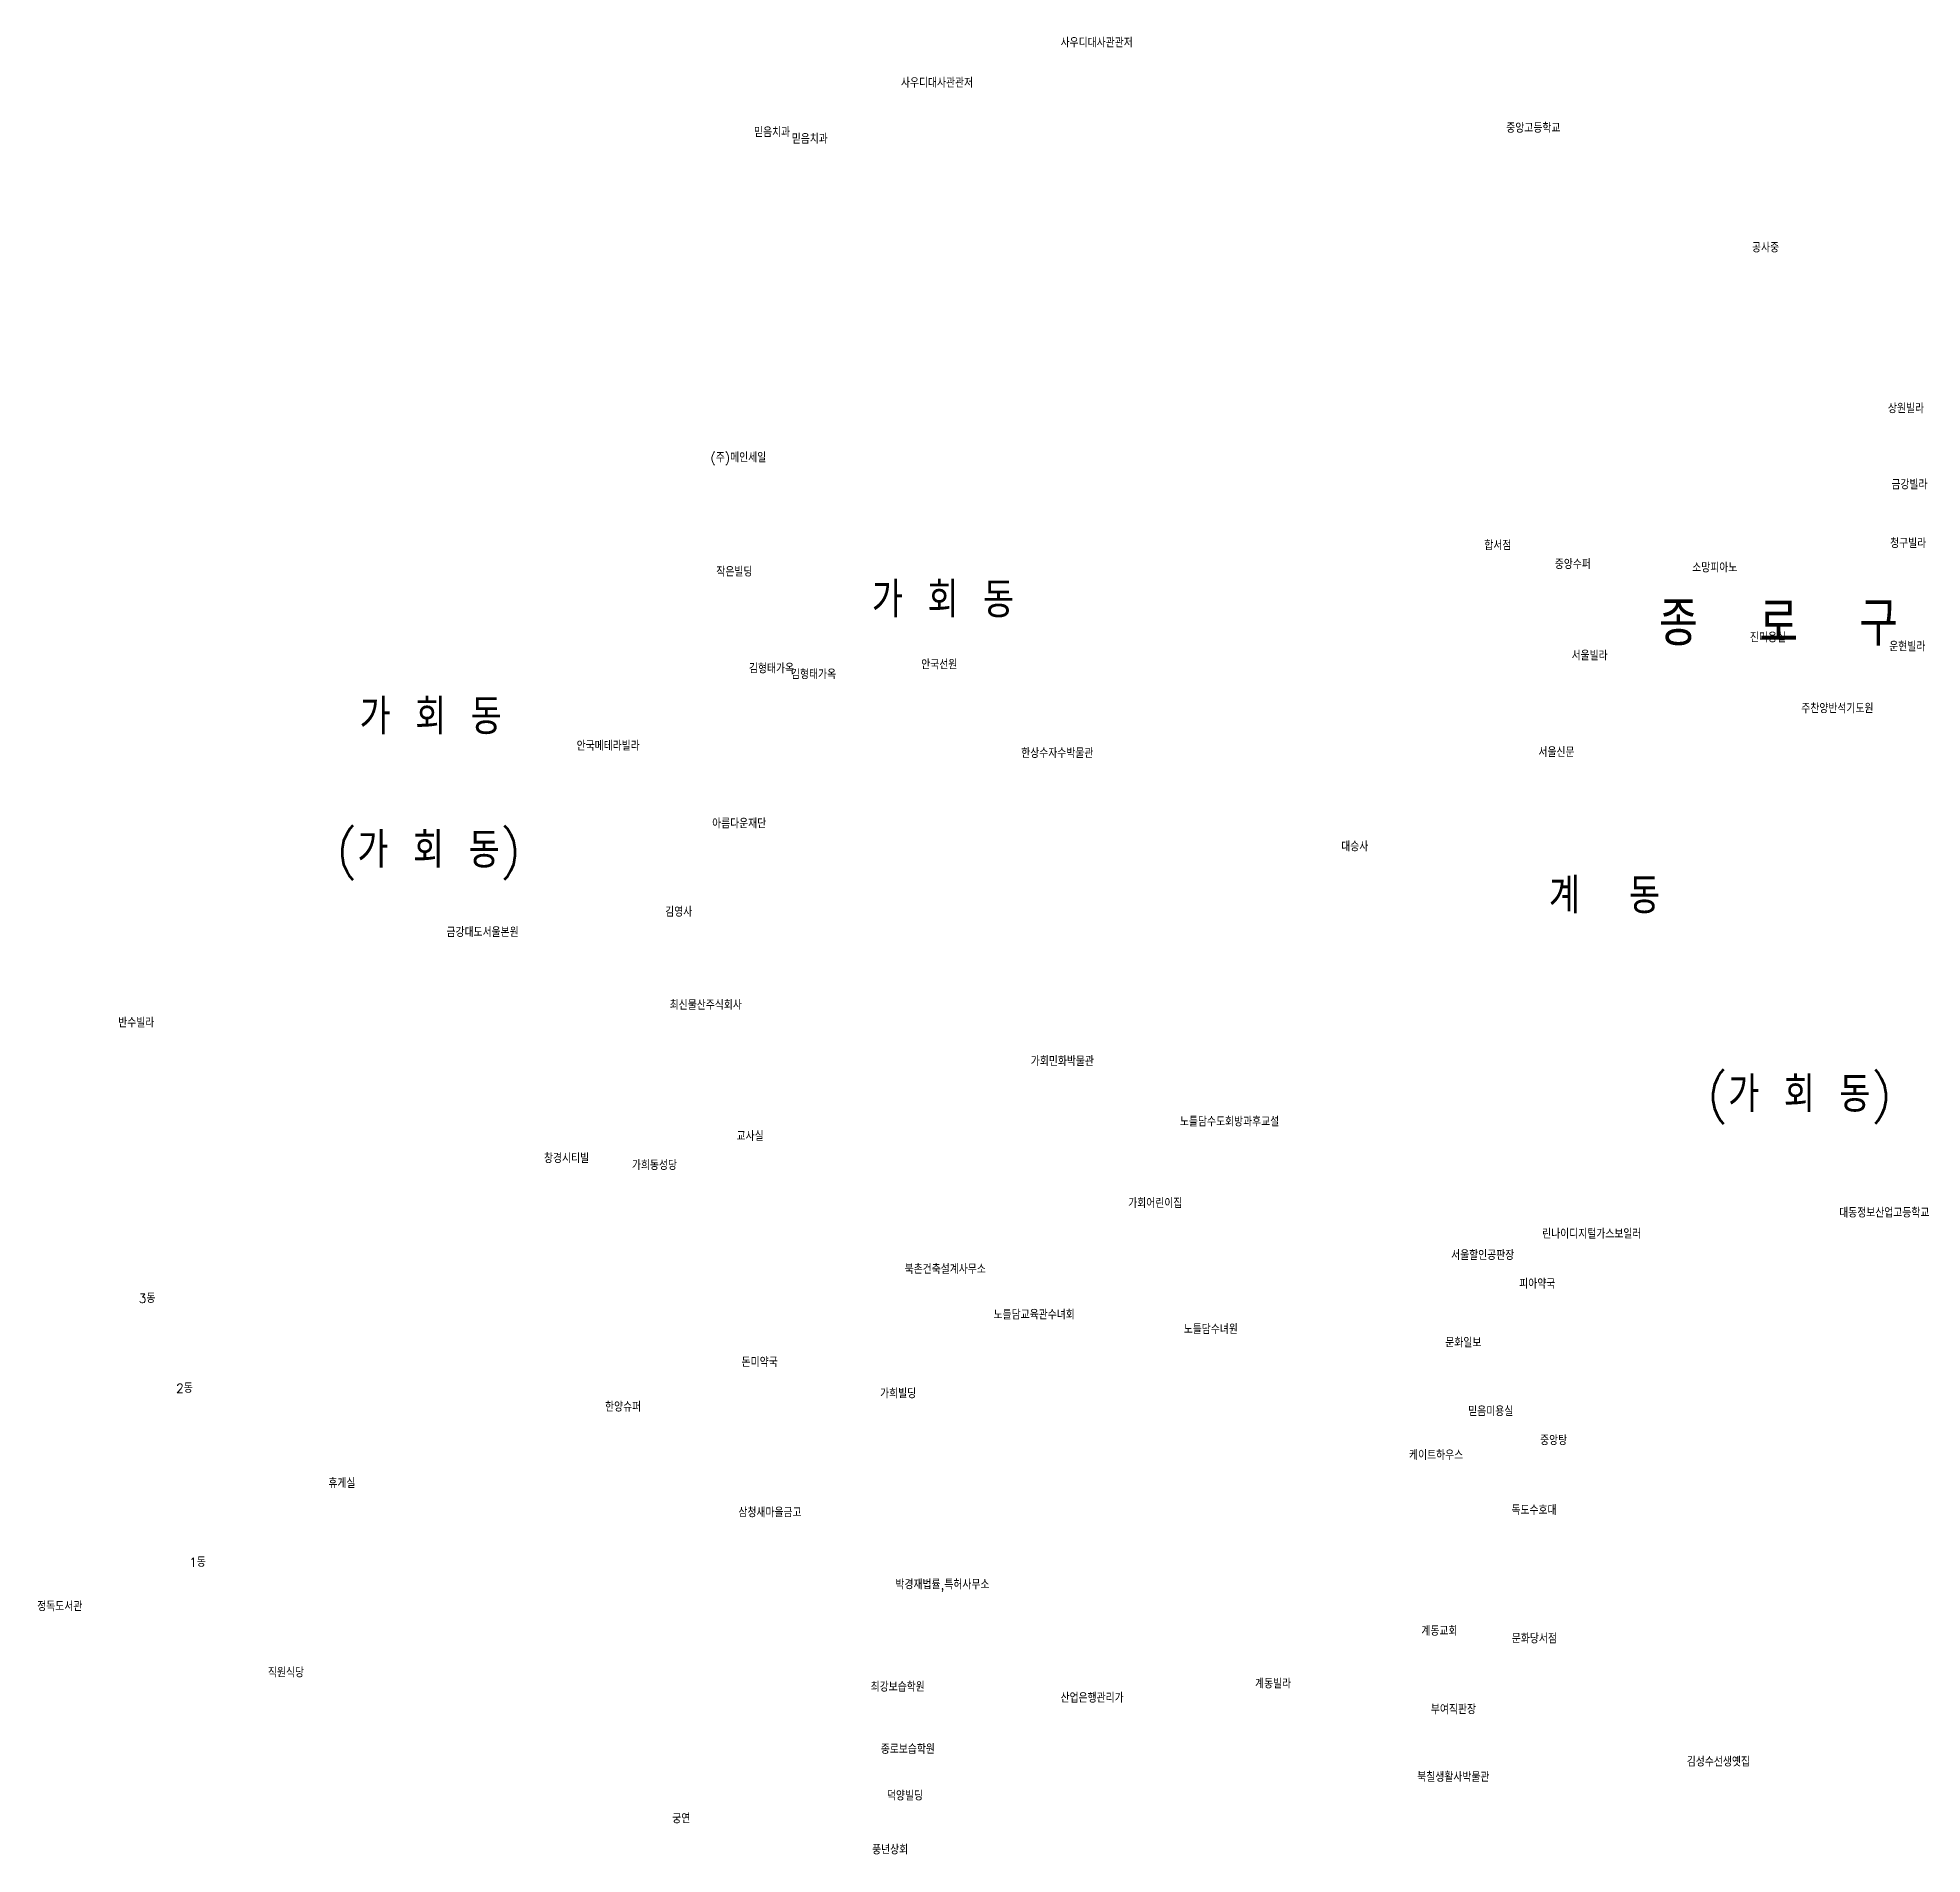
# Model space of a CAD drawing. Header units: feet. Extents: x -1222 to 199575, y -502 to 454509.
# Drawn here: x 198506.5 to 198929.5, y 453444.1 to 453851.8 of the extents above; entities that cross this region are included whole.
import ezdxf

# ---------------------------------------------------------------- set-up
doc = ezdxf.new("R2010")
doc.units = ezdxf.units.FT
doc.header["$MEASUREMENT"] = 0
for name, color, linetype in [('ZC002', 7, 'CONTINUOUS'), ('ZC251', 7, 'CONTINUOUS'), ('ZC252', 7, 'CONTINUOUS'), ('ZC500', 7, 'CONTINUOUS')]:
    doc.layers.add(name, color=color, linetype=linetype)
doc.styles.add('GHS', font='ROMANS', dxfattribs={"bigfont": 'NGSW.shx'})
doc.styles.add('NGSW', font='ROMANS.shx', dxfattribs={"bigfont": 'NGSW.shx'})

msp = doc.modelspace()

# ---------------------------------------------------------------- texts
at = {"layer": 'ZC002', "style": 'NGSW'}
for s, p in [('사우디대사관관저', (198736.1, 453849.6)), ('사우디대사관관저', (198700.26, 453840.59)), ('믿음치과', (198667.27, 453829.5)), ('믿음치과', (198675.74, 453828.01)), ('중앙고등학교', (198836.15, 453830.46)), ('상원빌라', (198921.83, 453767.52)), ('(주)메인세일', (198657.49, 453756.49)), ('금강빌라', (198922.6, 453750.43)), ('합서점', (198831.21, 453736.79)), ('청구빌라', (198922.32, 453737.25)), ('작은빌딩', (198658.81, 453730.86)), ('중앙수퍼', (198847.04, 453732.55)), ('소망피아노', (198877.9, 453731.79)), ('진미용실', (198890.84, 453716.1)), ('운현빌라', (198922.13, 453714.08)), ('김형태가옥', (198666.13, 453709.14)), ('안국선원', (198704.81, 453710.03)), ('서울빌라', (198850.81, 453712.04)), ('김형태가옥', (198675.57, 453707.84)), ('주찬양반석기도원', (198902.38, 453700.19)), ('안국메테라빌라', (198627.45, 453691.79)), ('한상수자수박물관', (198727.26, 453690.14)), ('서울신문', (198843.36, 453690.36)), ('아름다운재단', (198657.87, 453674.35)), ('대승사', (198799.1, 453669.2)), ('김영사', (198647.33, 453654.52)), ('금강대도서울본원', (198598.25, 453649.96)), ('최신물산주식회사', (198648.34, 453633.63)), ('반수빌라', (198524.55, 453629.66)), ('가회민화박물관', (198729.41, 453621)), ('노틀담수도회방과후교설', (198762.89, 453607.45)), ('교사실', (198663.36, 453604.19)), ('창경시티빌', (198620.13, 453599.22)), ('가희동성당', (198639.86, 453597.67)), ('가회어린이집', (198751.28, 453589.14)), ('대동정보산업고등학교', (198910.89, 453587)), ('린나이디지털가스보일러', (198844.21, 453582.26)), ('북촌건축설계사무소', (198701.09, 453574.35)), ('서울할인공판장', (198823.76, 453577.47)), ('피아약국', (198839.05, 453571.05)), ('3동', (198529.14, 453567.84)), ('노틀담교육관수녀회', (198721.06, 453564.12)), ('노틀담수녀원', (198763.74, 453560.85)), ('문화일보', (198822.46, 453557.85)), ('돈미약국', (198664.49, 453553.46)), ('2동', (198537.54, 453547.66)), ('가희빌딩', (198695.57, 453546.43)), ('한양슈퍼', (198633.83, 453543.44)), ('믿음미용실', (198827.6, 453542.44)), ('중앙탕', (198843.74, 453535.93)), ('케이트하우스', (198814.33, 453532.61)), ('휴게실', (198571.72, 453526.3)), ('삼청새마을금고', (198663.77, 453519.73)), ('독도수호대', (198837.31, 453520.26)), ('1동', (198540.46, 453508.61)), ('박경재법률,특허사무소', (198699.02, 453503.57)), ('정독도서관', (198506.36, 453498.66)), ('계동교회', (198817.08, 453493.13)), ('문화당서점', (198837.39, 453491.42)), ('직원식당', (198558.16, 453483.8)), ('최강보습학원', (198693.45, 453480.58)), ('계동빌라', (198779.74, 453481.32)), ('산업은행관리가', (198736.09, 453478.12)), ('부여직판장', (198819.23, 453475.53)), ('종로보습학원', (198695.73, 453466.62)), ('김성수선생옛집', (198876.68, 453463.78)), ('북칠생활사박물관', (198816.16, 453460.36)), ('덕양빌딩', (198697.1, 453456.17)), ('궁연', (198648.92, 453451.04)), ('풍년상회', (198693.78, 453444.06))]:
    msp.add_text(s, height=2, dxfattribs=at).set_placement(p)
at = {"layer": 'ZC251', "style": 'NGSW'}
for s, height, p in [('가 회 동', 8, (198693.72, 453721.63)), ('종  로  구', 10, (198870.44, 453715.34)), ('가 회 동', 8, (198578.72, 453695.43)), ('계  동', 8, (198845.7, 453655.22))]:
    msp.add_text(s, height=height, dxfattribs=at).set_placement(p)
at = {"layer": 'ZC252', "style": 'NGSW'}
for p in [(198573.43, 453665.46), (198881.15, 453610.66)]:
    msp.add_text('(가 회 동)', height=8, dxfattribs=at).set_placement(p)
at = {"layer": 'ZC500', "style": 'GHS'}
msp.add_text('공사중', height=2, dxfattribs=at).set_placement((198891.31, 453803.6))

doc.saveas('drawing.dxf')
